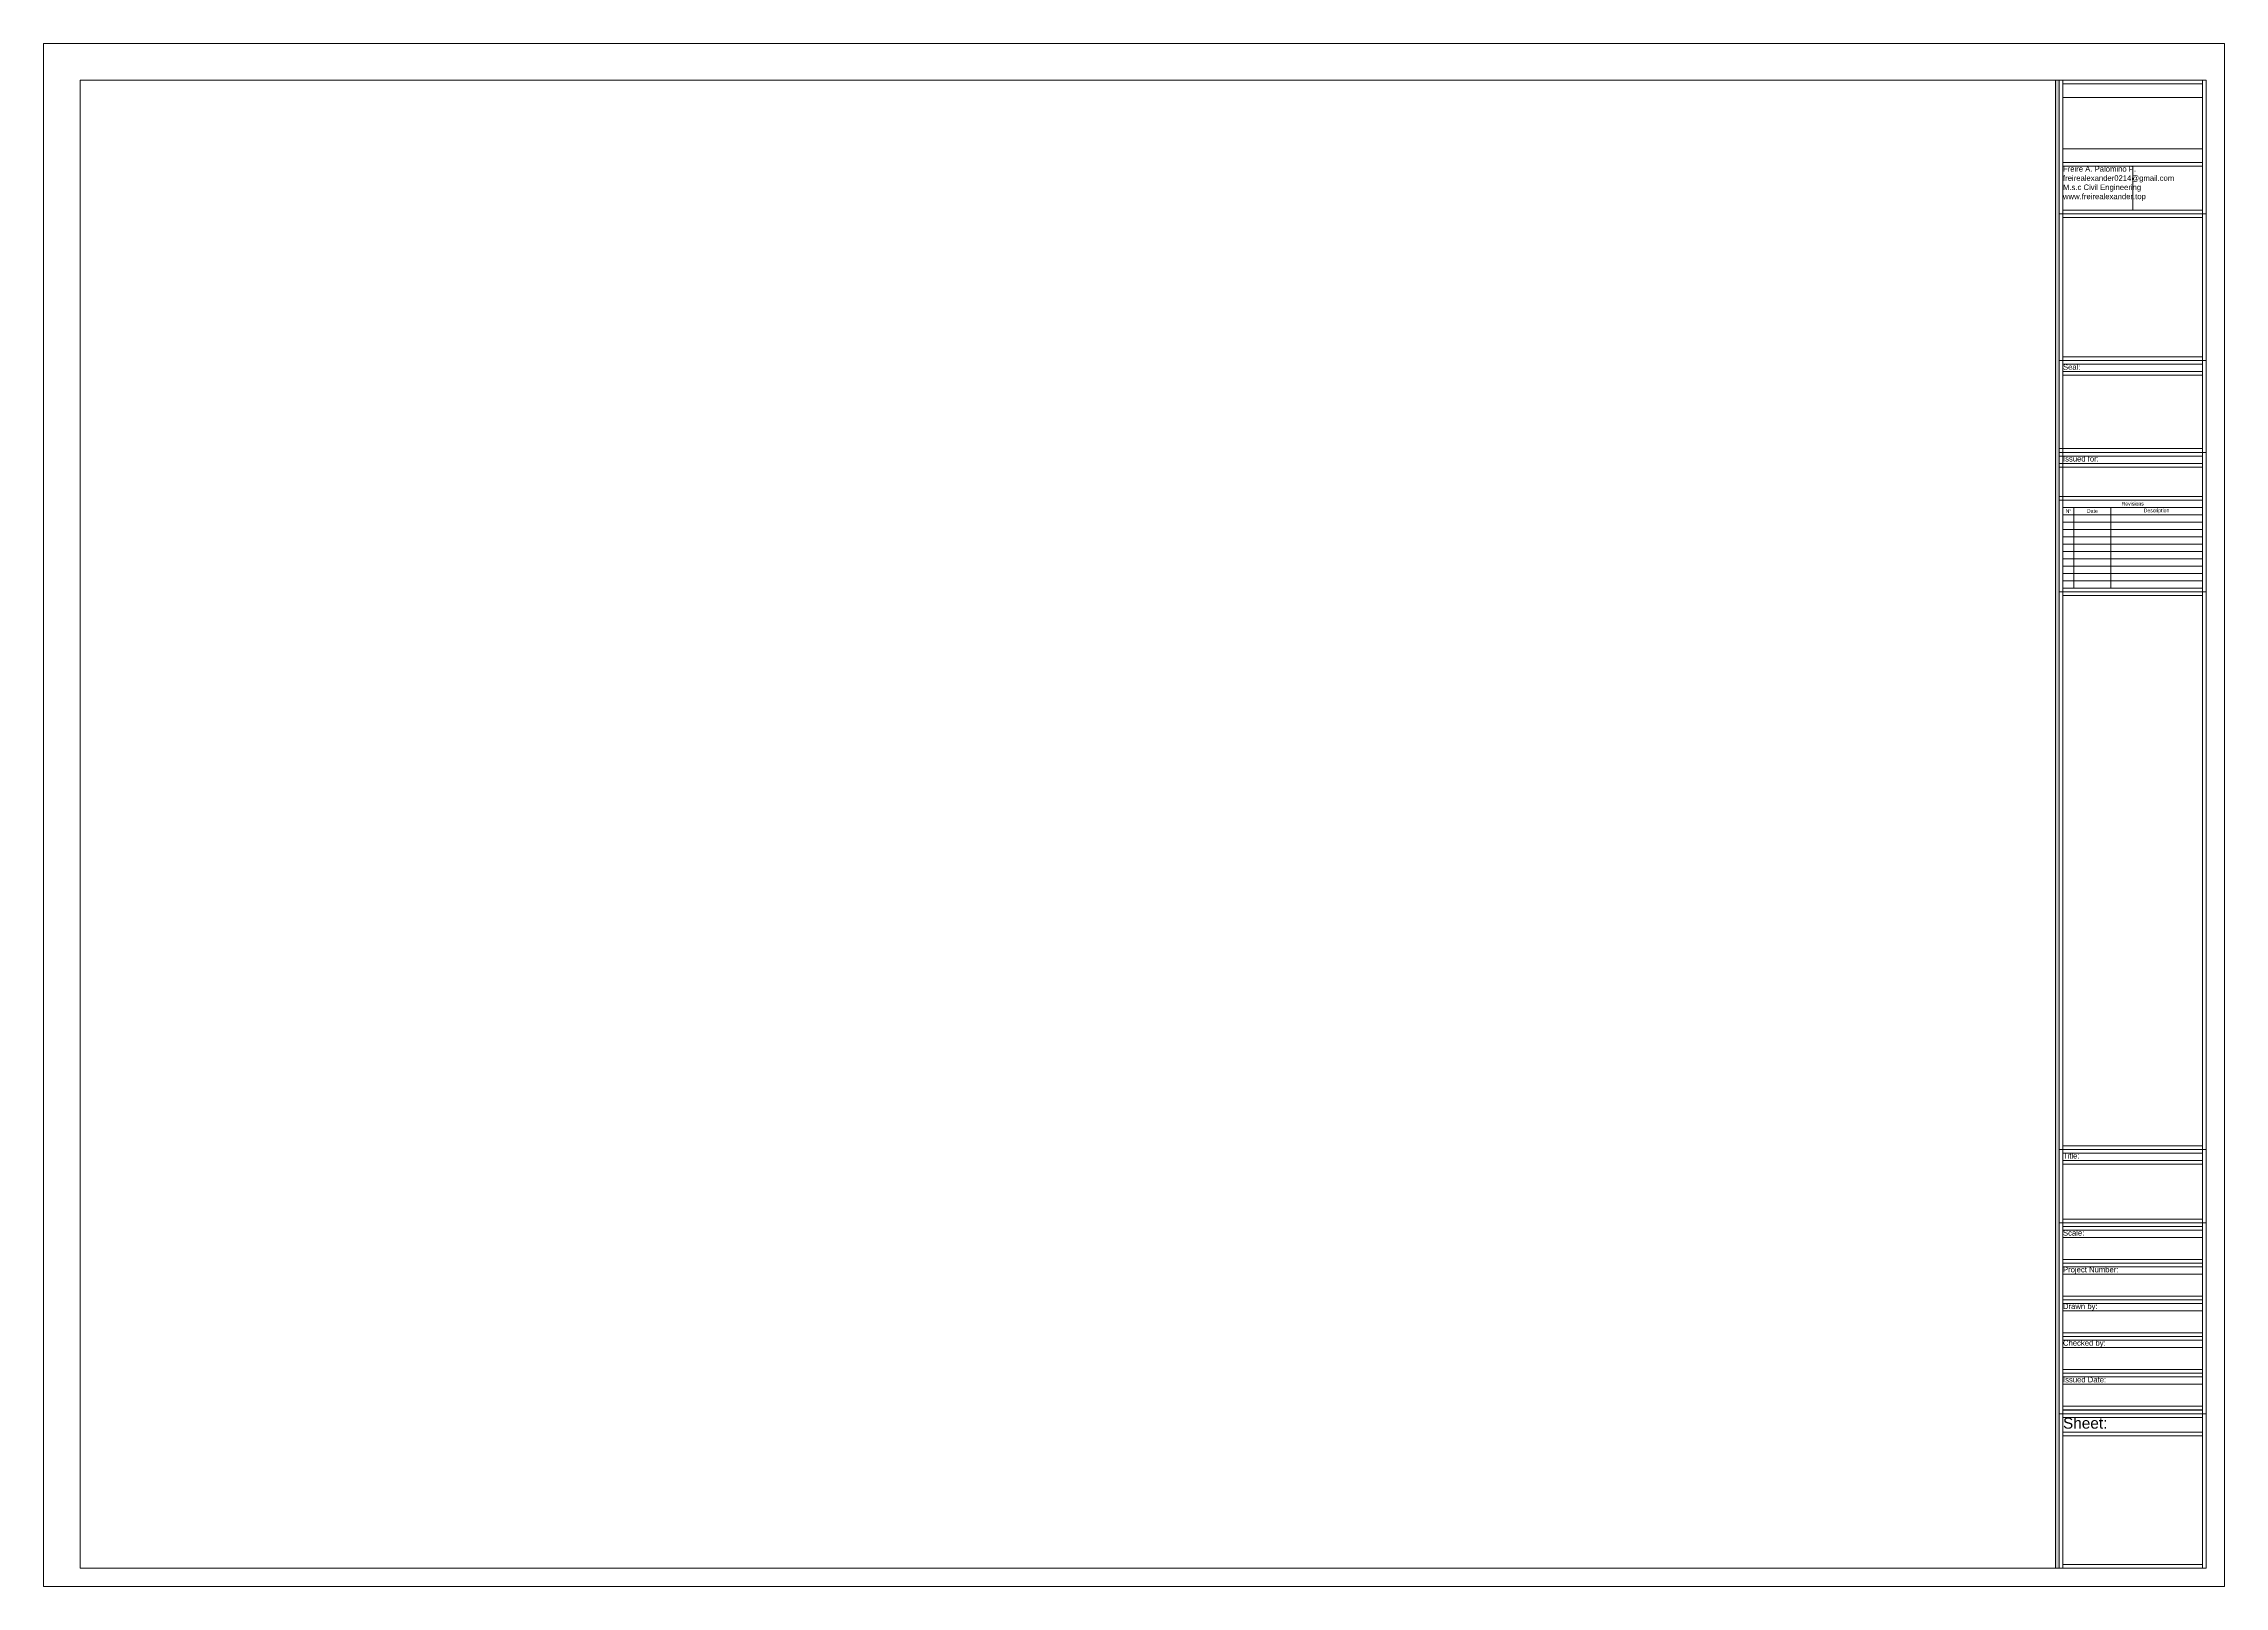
# Model space of a CAD drawing. Header units: millimetres. Extents: x 0 to 1189, y 0 to 841.
import ezdxf

# ---------------------------------------------------------------- set-up
doc = ezdxf.new("R2010")
doc.units = ezdxf.units.MM
doc.layers.add('noPlot', color=6, linetype='Continuous', lineweight=0, plot=False)
for name, color, linetype, lineweight in [('titleBloack__box--margin-leftt', 254, 'Continuous', 0), ('titleBlock', 250, 'Continuous', 0), ('titleBlock__box', 250, 'Continuous', 0), ('titleBlock__margin', 250, 'Continuous', 0), ('titleBlock__text', 250, 'Continuous', 0)]:
    doc.layers.add(name, color=color, linetype=linetype, lineweight=lineweight)
doc.layers.add('titleBlock__logo', color=7, linetype='Continuous', lineweight=0, true_color=0xffffff)
doc.styles.get("Standard").update_dxf_attribs({"font": 'arial.ttf'})
picture_1 = doc.add_image_def('image1.png', size_in_pixel=(4325, 1585))

msp = doc.modelspace()

# ---------------------------------------------------------------- hatches: boundary and pattern name
at = {"layer": 'titleBloack__box--margin-leftt'}
h = msp.add_hatch(color=256, dxfattribs=at)
h.dxf.hatch_style = 1
h.paths.add_polyline_path([(1099, 821), (1097, 821), (1097, 10), (1099, 10)])

# ---------------------------------------------------------------- linework, layer by layer
at = {"layer": 'noPlot'}
for points in [[(1101, 10), (1101, 821)], [(1101, 819), (1177, 819)], [(1101, 819), (1101, 776.2)], [(1101, 776.2), (1177, 776.2)], [(1101, 774.2), (1177, 774.2)], [(1139, 750.2), (1139, 774.2)], [(1177, 781.5), (1177, 759.5)], [(1101, 750.2), (1177, 750.2)], [(1101, 748.2), (1177, 748.2)], [(1101, 746.2), (1177, 746.2)], [(1100, 668.2), (1177, 668.2)], [(1101, 670.2), (1177, 670.2)], [(1101, 666.2), (1177, 666.2)], [(1101, 662.2), (1177, 662.2)], [(1101, 660.2), (1177, 660.2)], [(1099, 620.2), (1177, 620.2)], [(1101, 620.5), (1101, 612.6)], [(1099, 616.2), (1177, 616.2)], [(1099, 612.2), (1177, 612.2)], [(1099, 610.2), (1177, 610.2)], [(1099, 594.2), (1177, 594.2)], [(1099, 592.2), (1177, 592.2)], [(1101, 588.2), (1101, 584.2)], [(1101, 584.2), (1101, 580.2)], [(1107, 588.2), (1107, 544.2)], [(1107, 588.2), (1107, 584.2)], [(1107, 584.2), (1107, 580.2)], [(1127, 588.2), (1127, 544.2)], [(1127, 588.2), (1127, 584.2)], [(1127, 584.2), (1127, 580.2)], [(1101, 580.2), (1177, 580.2)], [(1101, 580.2), (1101, 576.2)], [(1101, 576.2), (1177, 576.2)], [(1101, 576.2), (1101, 572.2)], [(1101, 572.2), (1177, 572.2)], [(1101, 572.2), (1101, 568.2)], [(1107, 580.2), (1107, 576.2)], [(1107, 576.2), (1107, 572.2)], [(1107, 572.2), (1107, 568.2)], [(1127, 580.2), (1127, 576.2)], [(1127, 576.2), (1127, 572.2)], [(1127, 572.2), (1127, 568.2)], [(1101, 568.2), (1177, 568.2)], [(1101, 568.2), (1101, 564.2)], [(1101, 564.2), (1177, 564.2)], [(1101, 564.2), (1101, 560.2)], [(1101, 560.2), (1177, 560.2)], [(1101, 560.2), (1101, 556.2)], [(1107, 568.2), (1107, 564.2)], [(1107, 564.2), (1107, 560.2)], [(1107, 560.2), (1107, 556.2)], [(1127, 568.2), (1127, 564.2)], [(1127, 564.2), (1127, 560.2)], [(1127, 560.2), (1127, 556.2)], [(1101, 556.2), (1177, 556.2)], [(1101, 556.2), (1101, 552.2)], [(1101, 552.2), (1177, 552.2)], [(1101, 552.2), (1101, 548.2)], [(1101, 548.2), (1177, 548.2)], [(1101, 548.2), (1101, 544.2)], [(1107, 556.2), (1107, 552.2)], [(1107, 552.2), (1107, 548.2)], [(1107, 548.2), (1107, 544.2)], [(1127, 556.2), (1127, 552.2)], [(1127, 552.2), (1127, 548.2)], [(1127, 548.2), (1127, 544.2)], [(1101, 544.2), (1177, 544.2)], [(1101, 540.2), (1177, 540.2)], [(1177, 240.2), (1101, 240.2)], [(1177, 238.2), (1101, 238.2)], [(1177, 236.2), (1101, 236.2)], [(1177, 232.2), (1101, 232.2)], [(1177, 230.2), (1101, 230.2)], [(1177, 200.2), (1101, 200.2)], [(1177, 196.2), (1101, 196.2)], [(1177, 194.2), (1101, 194.2)], [(1177, 190.2), (1101, 190.2)], [(1177, 178.2), (1101, 178.2)], [(1177, 176.2), (1101, 176.2)], [(1177, 174.2), (1101, 174.2)], [(1177, 170.2), (1101, 170.2)], [(1177, 158.2), (1101, 158.2)], [(1177, 156.2), (1101, 156.2)], [(1177, 154.2), (1101, 154.2)], [(1177, 150.2), (1101, 150.2)], [(1177, 138.2), (1101, 138.2)], [(1177, 136.2), (1101, 136.2)], [(1177, 134.2), (1101, 134.2)], [(1177, 130.2), (1101, 130.2)], [(1177, 118.2), (1101, 118.2)], [(1177, 116.2), (1101, 116.2)], [(1177, 114.2), (1101, 114.2)], [(1177, 110.2), (1101, 110.2)], [(1177, 96), (1101, 96)], [(1177, 92), (1101, 92)], [(1177, 84), (1101, 84)], [(1177, 82), (1101, 82)], [(1179, 79.1), (1179, 10)], [(1177, 12), (1101, 12)]]:
    msp.add_lwpolyline(points, dxfattribs=at)
at = {"layer": 'noPlot', "color": 5}
for points in [[(1177, 821), (1177, 10)], [(1177, 98.2), (1101, 98.2)], [(1177, 96.2), (1101, 96.2)], [(1101, 43.6), (1101, 39.6)], [(1101, 39.6), (1101, 35.7)], [(1101, 35.7), (1101, 31.7)], [(1101, 31.7), (1101, 27.8)], [(1101, 27.8), (1101, 23.8)]]:
    msp.add_lwpolyline(points, dxfattribs=at)
at = {"layer": 'noPlot'}
msp.add_lwpolyline([(1101, 610.2), (1177, 610.2), (1177, 594.2), (1101, 594.2)], close=True, dxfattribs=at)
at = {"layer": 'titleBloack__box--margin-leftt'}
msp.add_lwpolyline([(1097, 10), (1097, 821)], dxfattribs=at)
at = {"layer": 'titleBlock'}
msp.add_lwpolyline([(0, 0), (1189, 0), (1189, 841), (0, 841)], close=True, dxfattribs=at)
at = {"layer": 'titleBlock__box'}
for points in [[(1099, 10), (1099, 821)], [(1099, 748.2), (1179, 748.2)], [(1099, 668.2), (1179, 668.2)], [(1099, 618.2), (1179, 618.2)], [(1101, 584.2), (1177, 584.2)], [(1099, 542.2), (1179, 542.2)], [(1179, 238.2), (1099, 238.2)], [(1179, 198.2), (1099, 198.2)], [(1179, 94), (1099, 94)]]:
    msp.add_lwpolyline(points, dxfattribs=at)
for points in [[(1101, 592.2), (1177, 592.2), (1177, 588.2), (1101, 588.2)], [(1101, 588.2), (1177, 588.2), (1177, 544.2), (1101, 544.2)]]:
    msp.add_lwpolyline(points, close=True, dxfattribs=at)
at = {"layer": 'titleBlock__margin'}
msp.add_lwpolyline([(20, 10), (1179, 10), (1179, 821), (20, 821)], close=True, dxfattribs=at)

# ---------------------------------------------------------------- texts
at = {"layer": 'titleBlock__text'}
for s, width, heights, insert, char_height, attachment_point in [('\\pxql;Freire A. Palomino P.\\Pfreirealexander0214@gmail.com\\PM.s.c Civil Engineering\\Pwww.freirealexander.top', 76, [24], (1139, 774.2), 3, 2), ('Seal:', 76, [4], (1101, 666.2), 3, 1), ('Issued for:', 76, [4], (1101, 616.2), 3, 1), ('\\pxqc;N°', 6, [3.49], (1101, 586.2), 2, 4), ('\\pxqc;Date', 20, [3.49], (1107, 586.2), 2, 4), ('\\pxqc;Revisions', 76, [4], (1101, 590.2), 2, 4), ('\\pxqc;Description', 50, [3.49], (1127, 586.2), 2, 4), ('Title:', 76, [4], (1101, 236.2), 2.96, 1), ('Scale:', 76, [4], (1101, 194.2), 3, 1), ('Project Number:', 76, [4], (1101, 174.2), 3, 1), ('Drawn by:', 76, [4], (1101, 154.2), 3, 1), ('Checked by:', 76, [4], (1101, 134.2), 3, 1), ('Issued Date:', 76, [4], (1101, 114.2), 3, 1), ('Sheet:', 76, [8], (1101, 92), 6, 1)]:
    msp.add_mtext_dynamic_manual_height_columns(s, width=width, gutter_width=19.8, heights=heights, dxfattribs=dict(at, insert=insert, char_height=char_height, attachment_point=attachment_point))

# ---------------------------------------------------------------- pictures from other files: only their frames are drawn
at = {"layer": 'titleBlock__logo'}
image = msp.add_image(picture_1, insert=(1101, 783.7), size_in_units=(76, 27.9), dxfattribs=at)
image.dxf.flags = 15

doc.saveas('drawing.dxf')
